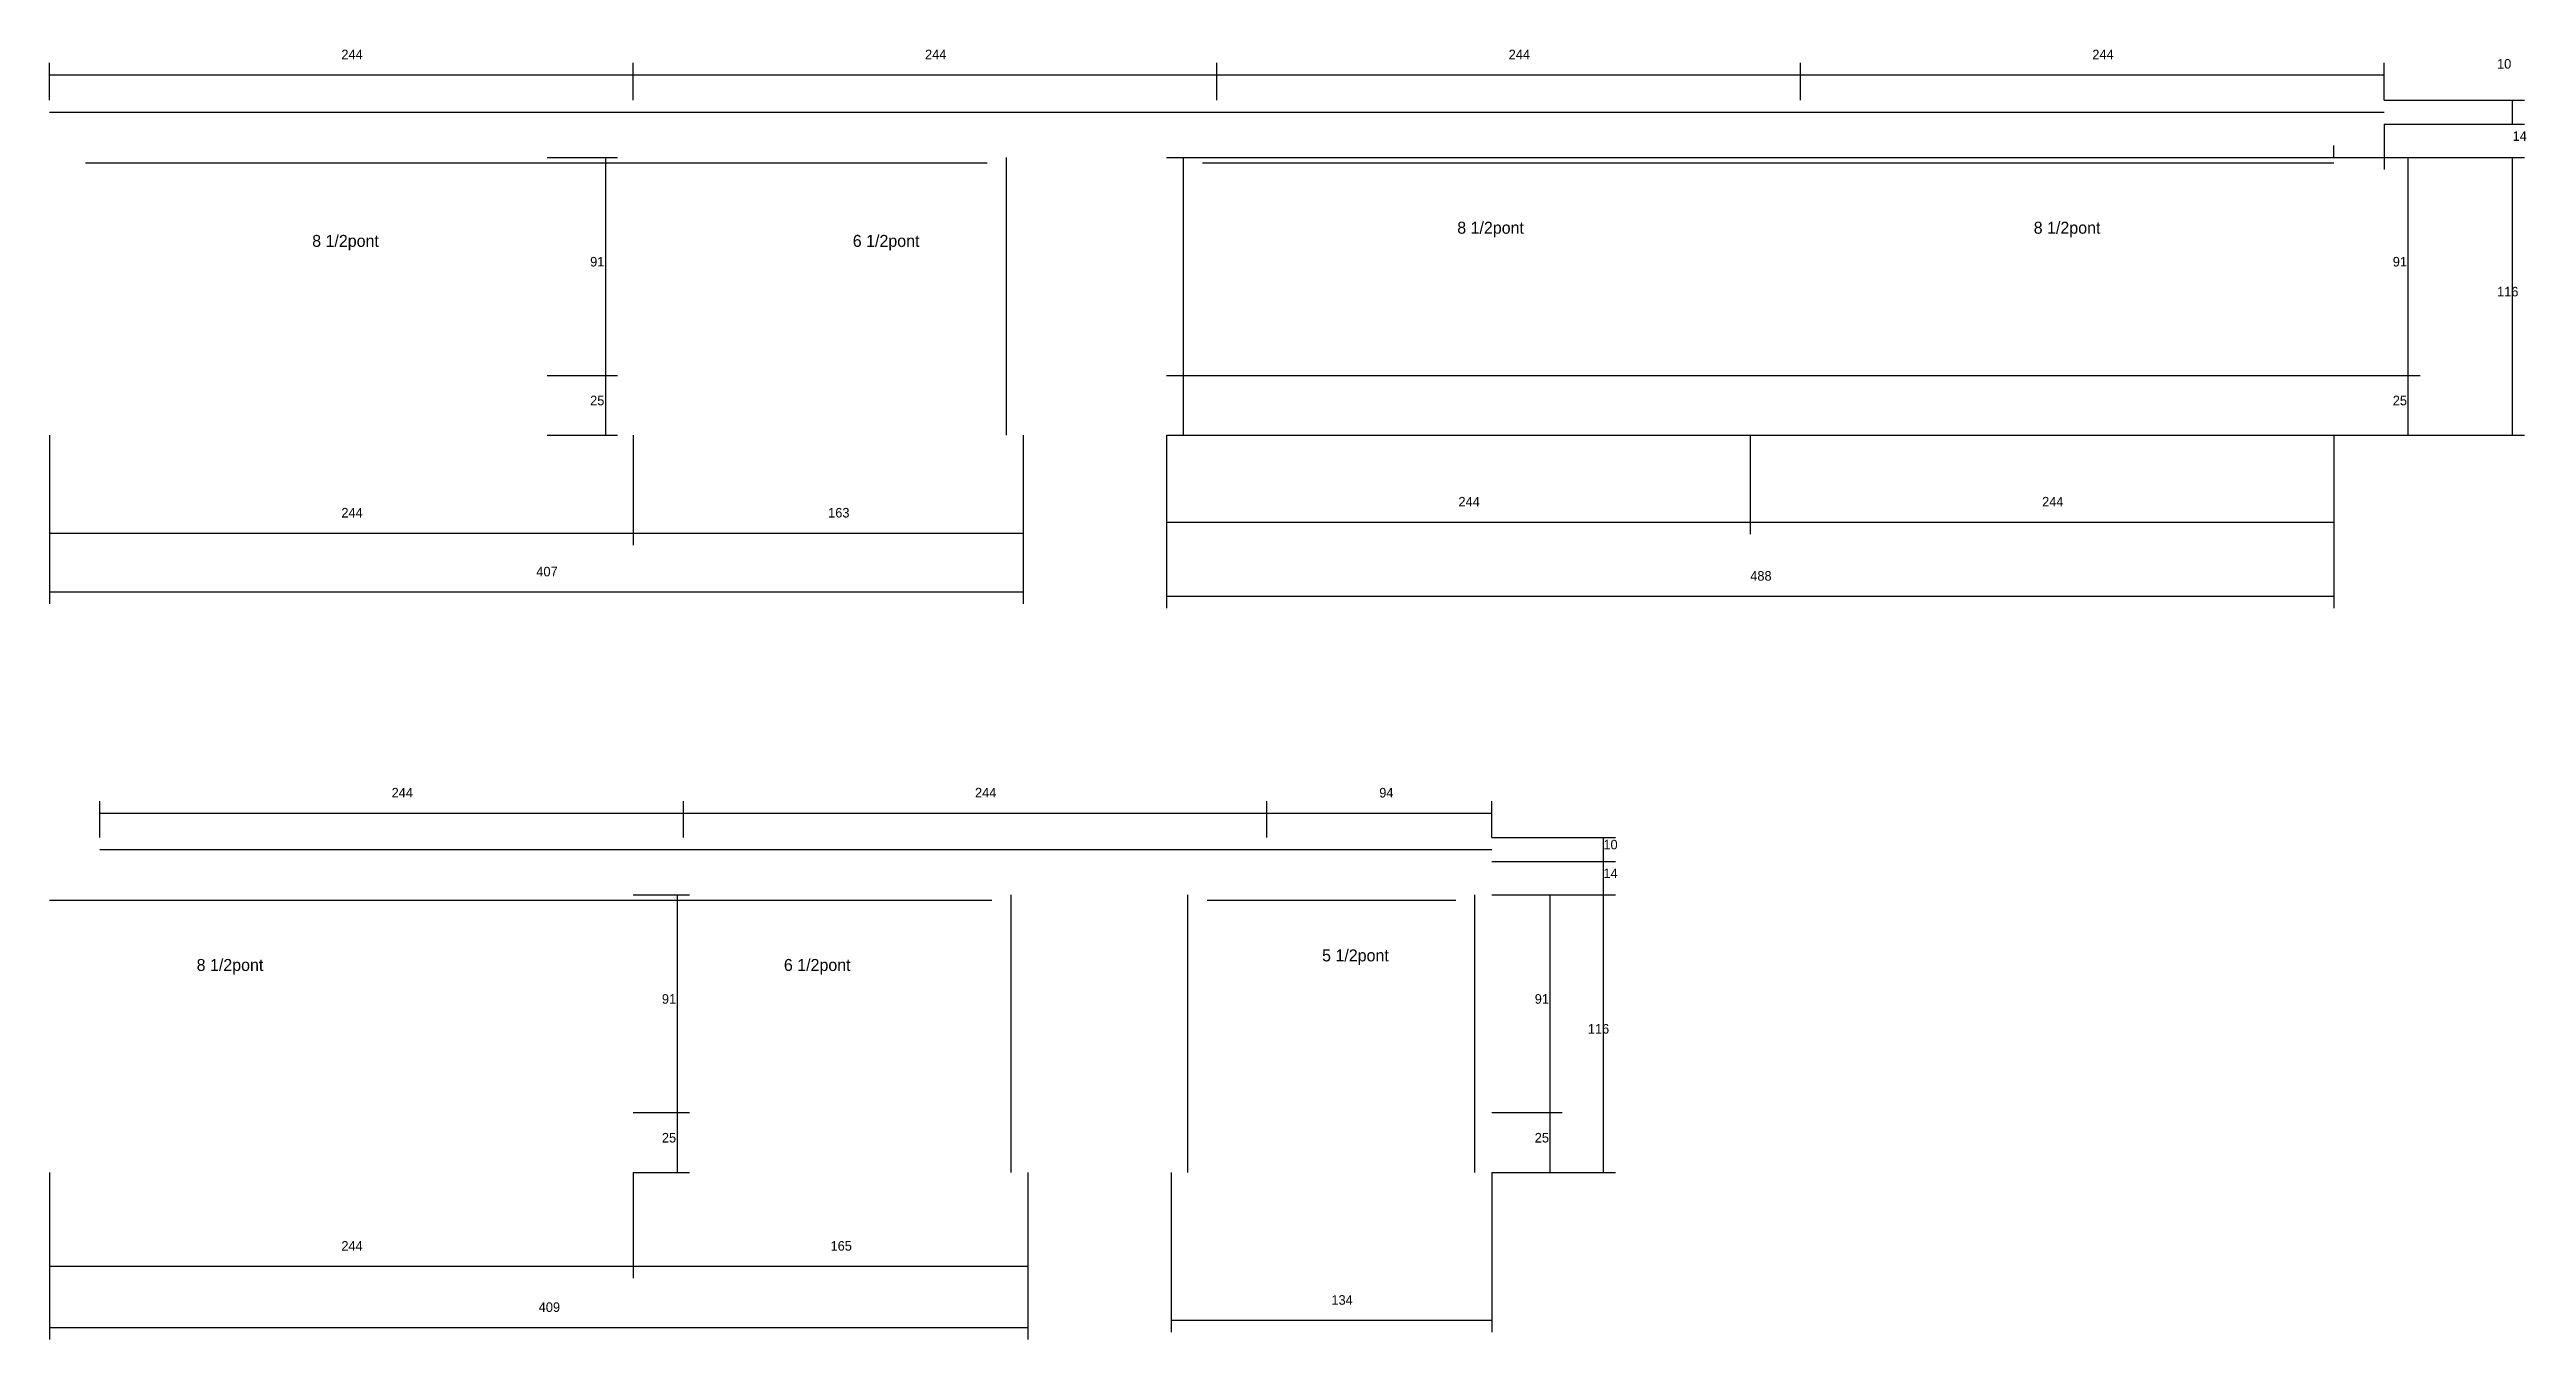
# Model space of a CAD drawing. Header units: metres. Extents: x -2848 to 22762, y -45195 to 1016.
# Drawn here: x -1704 to -669, y -26880 to -26341 of the extents above; entities that cross this region are included whole.
import ezdxf

# ---------------------------------------------------------------- set-up
doc = ezdxf.new("R2010")
doc.units = ezdxf.units.M
for name, color, linetype in [('COTA', 4, 'Continuous'), ('NOMENCLATURA', 7, 'Continuous'), ('Painéis', 200, 'Continuous'), ('SARR_2.2x7', 40, 'Continuous')]:
    doc.layers.add(name, color=color, linetype=linetype)

msp = doc.modelspace()

# ---------------------------------------------------------------- texts
at = {"layer": 'COTA'}
for s, p in [('244', (-1582.4, -26344.7)), ('244', (-1338.4, -26344.7)), ('244', (-1094.4, -26344.7)), ('244', (-850.4, -26344.7)), ('10', (-681.2, -26348.6)), ('14', (-674.7, -26378.8)), ('91', (-1478.4, -26431.3)), ('91', (-724.8, -26431.3)), ('116', (-681.2, -26443.8)), ('25', (-1478.4, -26489.3)), ('25', (-724.8, -26489.3)), ('244', (-1115.4, -26531.6)), ('244', (-871.4, -26531.6)), ('244', (-1582.4, -26536.2)), ('163', (-1378.9, -26536.2)), ('407', (-1500.9, -26560.8)), ('488', (-993.4, -26562.6)), ('244', (-1561.4, -26653.2)), ('244', (-1317.5, -26653.2)), ('94', (-1148.5, -26653.2)), ('10', (-1054.8, -26674.9)), ('14', (-1054.8, -26686.9)), ('91', (-1448.4, -26739.4)), ('91', (-1083.5, -26739.4)), ('116', (-1061.3, -26751.9)), ('25', (-1448.4, -26797.4)), ('25', (-1083.5, -26797.4)), ('244', (-1582.4, -26842.6)), ('165', (-1377.9, -26842.6)), ('409', (-1499.9, -26868.2)), ('134', (-1168.5, -26865.2))]:
    msp.add_text(s, height=4, dxfattribs=at).set_placement(p)
at = {"layer": 'NOMENCLATURA'}
for s, p in [('8 1/2pont', (-1115.9, -26417.6)), ('8 1/2pont', (-874.9, -26417.6)), ('8 1/2pont', (-1594.6, -26423.1)), ('6 1/2pont', (-1368.6, -26423.1)), ('8 1/2pont', (-1642.9, -26725.7)), ('6 1/2pont', (-1397.4, -26725.7)), ('5 1/2pont', (-1172.4, -26721.7))]:
    msp.add_text(s, height=5, dxfattribs=at).set_placement(p)

# ---------------------------------------------------------------- linework, layer by layer
at = {"layer": 'COTA'}
for p, q in [((-1704.4, -26361.8), (-1704.4, -26346.2)), ((-1704.4, -26351.2), (-1460.4, -26351.2)), ((-1460.4, -26361.8), (-1460.4, -26346.2)), ((-1460.4, -26361.8), (-1460.4, -26346.2)), ((-1460.4, -26351.2), (-1216.4, -26351.2)), ((-1216.4, -26361.8), (-1216.4, -26346.2)), ((-1216.4, -26361.8), (-1216.4, -26346.2)), ((-1216.4, -26351.2), (-972.4, -26351.2)), ((-972.4, -26361.8), (-972.4, -26346.2)), ((-972.4, -26361.8), (-972.4, -26346.2)), ((-972.4, -26351.2), (-728.4, -26351.2)), ((-728.4, -26361.8), (-728.4, -26346.2)), ((-728.4, -26361.8), (-669.7, -26361.8)), ((-674.7, -26371.8), (-674.7, -26361.8)), ((-728.4, -26371.8), (-669.7, -26371.8)), ((-728.4, -26371.8), (-728.4, -26390.8)), ((-749.4, -26385.8), (-749.4, -26380.8)), ((-1496.3, -26385.8), (-1466.9, -26385.8)), ((-1471.9, -26476.8), (-1471.9, -26385.8)), ((-749.4, -26385.8), (-669.7, -26385.8)), ((-749.4, -26385.8), (-728.4, -26385.8)), ((-749.4, -26385.8), (-713.3, -26385.8)), ((-718.3, -26476.8), (-718.3, -26385.8)), ((-674.7, -26501.8), (-674.7, -26385.8)), ((-1496.3, -26476.8), (-1466.9, -26476.8)), ((-1496.3, -26476.8), (-1466.9, -26476.8)), ((-1471.9, -26501.8), (-1471.9, -26476.8)), ((-749.4, -26476.8), (-713.3, -26476.8)), ((-749.4, -26476.8), (-713.3, -26476.8)), ((-718.3, -26501.8), (-718.3, -26476.8)), ((-1704.4, -26501.8), (-1704.4, -26547.7)), ((-1704.4, -26501.8), (-1704.4, -26572.3)), ((-1496.3, -26501.8), (-1466.9, -26501.8)), ((-1460.4, -26501.8), (-1460.4, -26547.7)), ((-1460.4, -26501.8), (-1460.4, -26547.7)), ((-1297.4, -26501.8), (-1297.4, -26547.7)), ((-1297.4, -26501.8), (-1297.4, -26572.3)), ((-1237.4, -26501.8), (-1237.4, -26543.1)), ((-1237.4, -26501.8), (-1237.4, -26574.1)), ((-993.4, -26501.8), (-993.4, -26543.1)), ((-993.4, -26501.8), (-993.4, -26543.1)), ((-749.4, -26501.8), (-749.4, -26574.1)), ((-749.4, -26501.8), (-749.4, -26543.1)), ((-749.4, -26501.8), (-669.7, -26501.8)), ((-749.4, -26501.8), (-713.3, -26501.8)), ((-1237.4, -26538.1), (-993.4, -26538.1)), ((-993.4, -26538.1), (-749.4, -26538.1)), ((-1704.4, -26542.7), (-1460.4, -26542.7)), ((-1460.4, -26542.7), (-1297.4, -26542.7)), ((-1704.4, -26567.3), (-1297.4, -26567.3)), ((-1237.4, -26569.1), (-749.4, -26569.1)), ((-1683.4, -26669.9), (-1683.4, -26654.7)), ((-1683.4, -26659.7), (-1439.4, -26659.7)), ((-1439.4, -26669.9), (-1439.4, -26654.7)), ((-1439.4, -26669.9), (-1439.4, -26654.7)), ((-1439.4, -26659.7), (-1195.5, -26659.7)), ((-1195.5, -26669.9), (-1195.5, -26654.7)), ((-1195.5, -26669.9), (-1195.5, -26654.7)), ((-1195.5, -26659.7), (-1101.5, -26659.7)), ((-1101.5, -26669.9), (-1101.5, -26654.7)), ((-1101.5, -26669.9), (-1049.8, -26669.9)), ((-1054.8, -26679.9), (-1054.8, -26669.9)), ((-1101.5, -26679.9), (-1049.8, -26679.9)), ((-1101.5, -26679.9), (-1049.8, -26679.9)), ((-1054.8, -26693.9), (-1054.8, -26679.9)), ((-1460.4, -26693.9), (-1436.9, -26693.9)), ((-1441.9, -26784.9), (-1441.9, -26693.9)), ((-1101.5, -26693.9), (-1049.8, -26693.9)), ((-1101.5, -26693.9), (-1049.8, -26693.9)), ((-1101.5, -26693.9), (-1072, -26693.9)), ((-1077, -26784.9), (-1077, -26693.9)), ((-1054.8, -26809.9), (-1054.8, -26693.9)), ((-1460.4, -26784.9), (-1436.9, -26784.9)), ((-1460.4, -26784.9), (-1436.9, -26784.9)), ((-1441.9, -26809.9), (-1441.9, -26784.9)), ((-1101.5, -26784.9), (-1072, -26784.9)), ((-1101.5, -26784.9), (-1072, -26784.9)), ((-1077, -26809.9), (-1077, -26784.9)), ((-1704.4, -26809.9), (-1704.4, -26854.1)), ((-1704.4, -26809.9), (-1704.4, -26879.7)), ((-1460.4, -26809.9), (-1460.4, -26854.1)), ((-1460.4, -26809.9), (-1460.4, -26854.1)), ((-1460.4, -26809.9), (-1436.9, -26809.9)), ((-1295.4, -26809.9), (-1295.4, -26879.7)), ((-1235.5, -26809.9), (-1235.5, -26876.7)), ((-1101.5, -26809.9), (-1101.5, -26876.7)), ((-1101.5, -26809.9), (-1049.8, -26809.9)), ((-1101.5, -26809.9), (-1072, -26809.9)), ((-1295.4, -26822.2), (-1295.4, -26854.1)), ((-1704.4, -26849.1), (-1460.4, -26849.1)), ((-1460.4, -26849.1), (-1295.4, -26849.1)), ((-1704.4, -26874.7), (-1295.4, -26874.7)), ((-1235.5, -26871.7), (-1101.5, -26871.7))]:
    msp.add_line(p, q, dxfattribs=at)
at = {"layer": 'Painéis'}
for p, q in [((-1237.4, -26385.8), (-749.4, -26385.8)), ((-1237.4, -26476.8), (-749.4, -26476.8)), ((-1237.4, -26501.8), (-749.4, -26501.8))]:
    msp.add_line(p, q, dxfattribs=at)
at = {"layer": 'SARR_2.2x7'}
for p, q in [((-1704.4, -26366.8), (-1460.4, -26366.8)), ((-1460.4, -26366.8), (-1216.4, -26366.8)), ((-1216.4, -26366.8), (-972.4, -26366.8)), ((-972.4, -26366.8), (-728.4, -26366.8)), ((-1689.4, -26388), (-1460.4, -26388)), ((-1460.4, -26388), (-1312.4, -26388)), ((-1304.4, -26501.8), (-1304.4, -26385.8)), ((-1230.4, -26476.8), (-1230.4, -26385.8)), ((-1222.4, -26388), (-993.4, -26388)), ((-993.4, -26388), (-749.4, -26388)), ((-1230.4, -26501.8), (-1230.4, -26476.8)), ((-1683.4, -26674.9), (-1439.4, -26674.9)), ((-1439.4, -26674.9), (-1195.5, -26674.9)), ((-1195.5, -26674.9), (-1101.5, -26674.9)), ((-1302.4, -26784.9), (-1302.4, -26693.9)), ((-1228.5, -26784.9), (-1228.5, -26693.9)), ((-1108.5, -26784.9), (-1108.5, -26693.9)), ((-1704.4, -26696.1), (-1460.4, -26696.1)), ((-1460.4, -26696.1), (-1310.4, -26696.1)), ((-1220.5, -26696.1), (-1116.5, -26696.1)), ((-1302.4, -26809.9), (-1302.4, -26784.9)), ((-1228.5, -26809.9), (-1228.5, -26784.9)), ((-1108.5, -26809.9), (-1108.5, -26784.9))]:
    msp.add_line(p, q, dxfattribs=at)

msp.set_redraw_order([(e.dxf.handle, doc.entitydb.next_handle()) for e in msp.query("TEXT MTEXT ATTDEF DIMENSION ARC_DIMENSION")])  # texts and dimensions are drawn at this point

doc.saveas('drawing.dxf')
